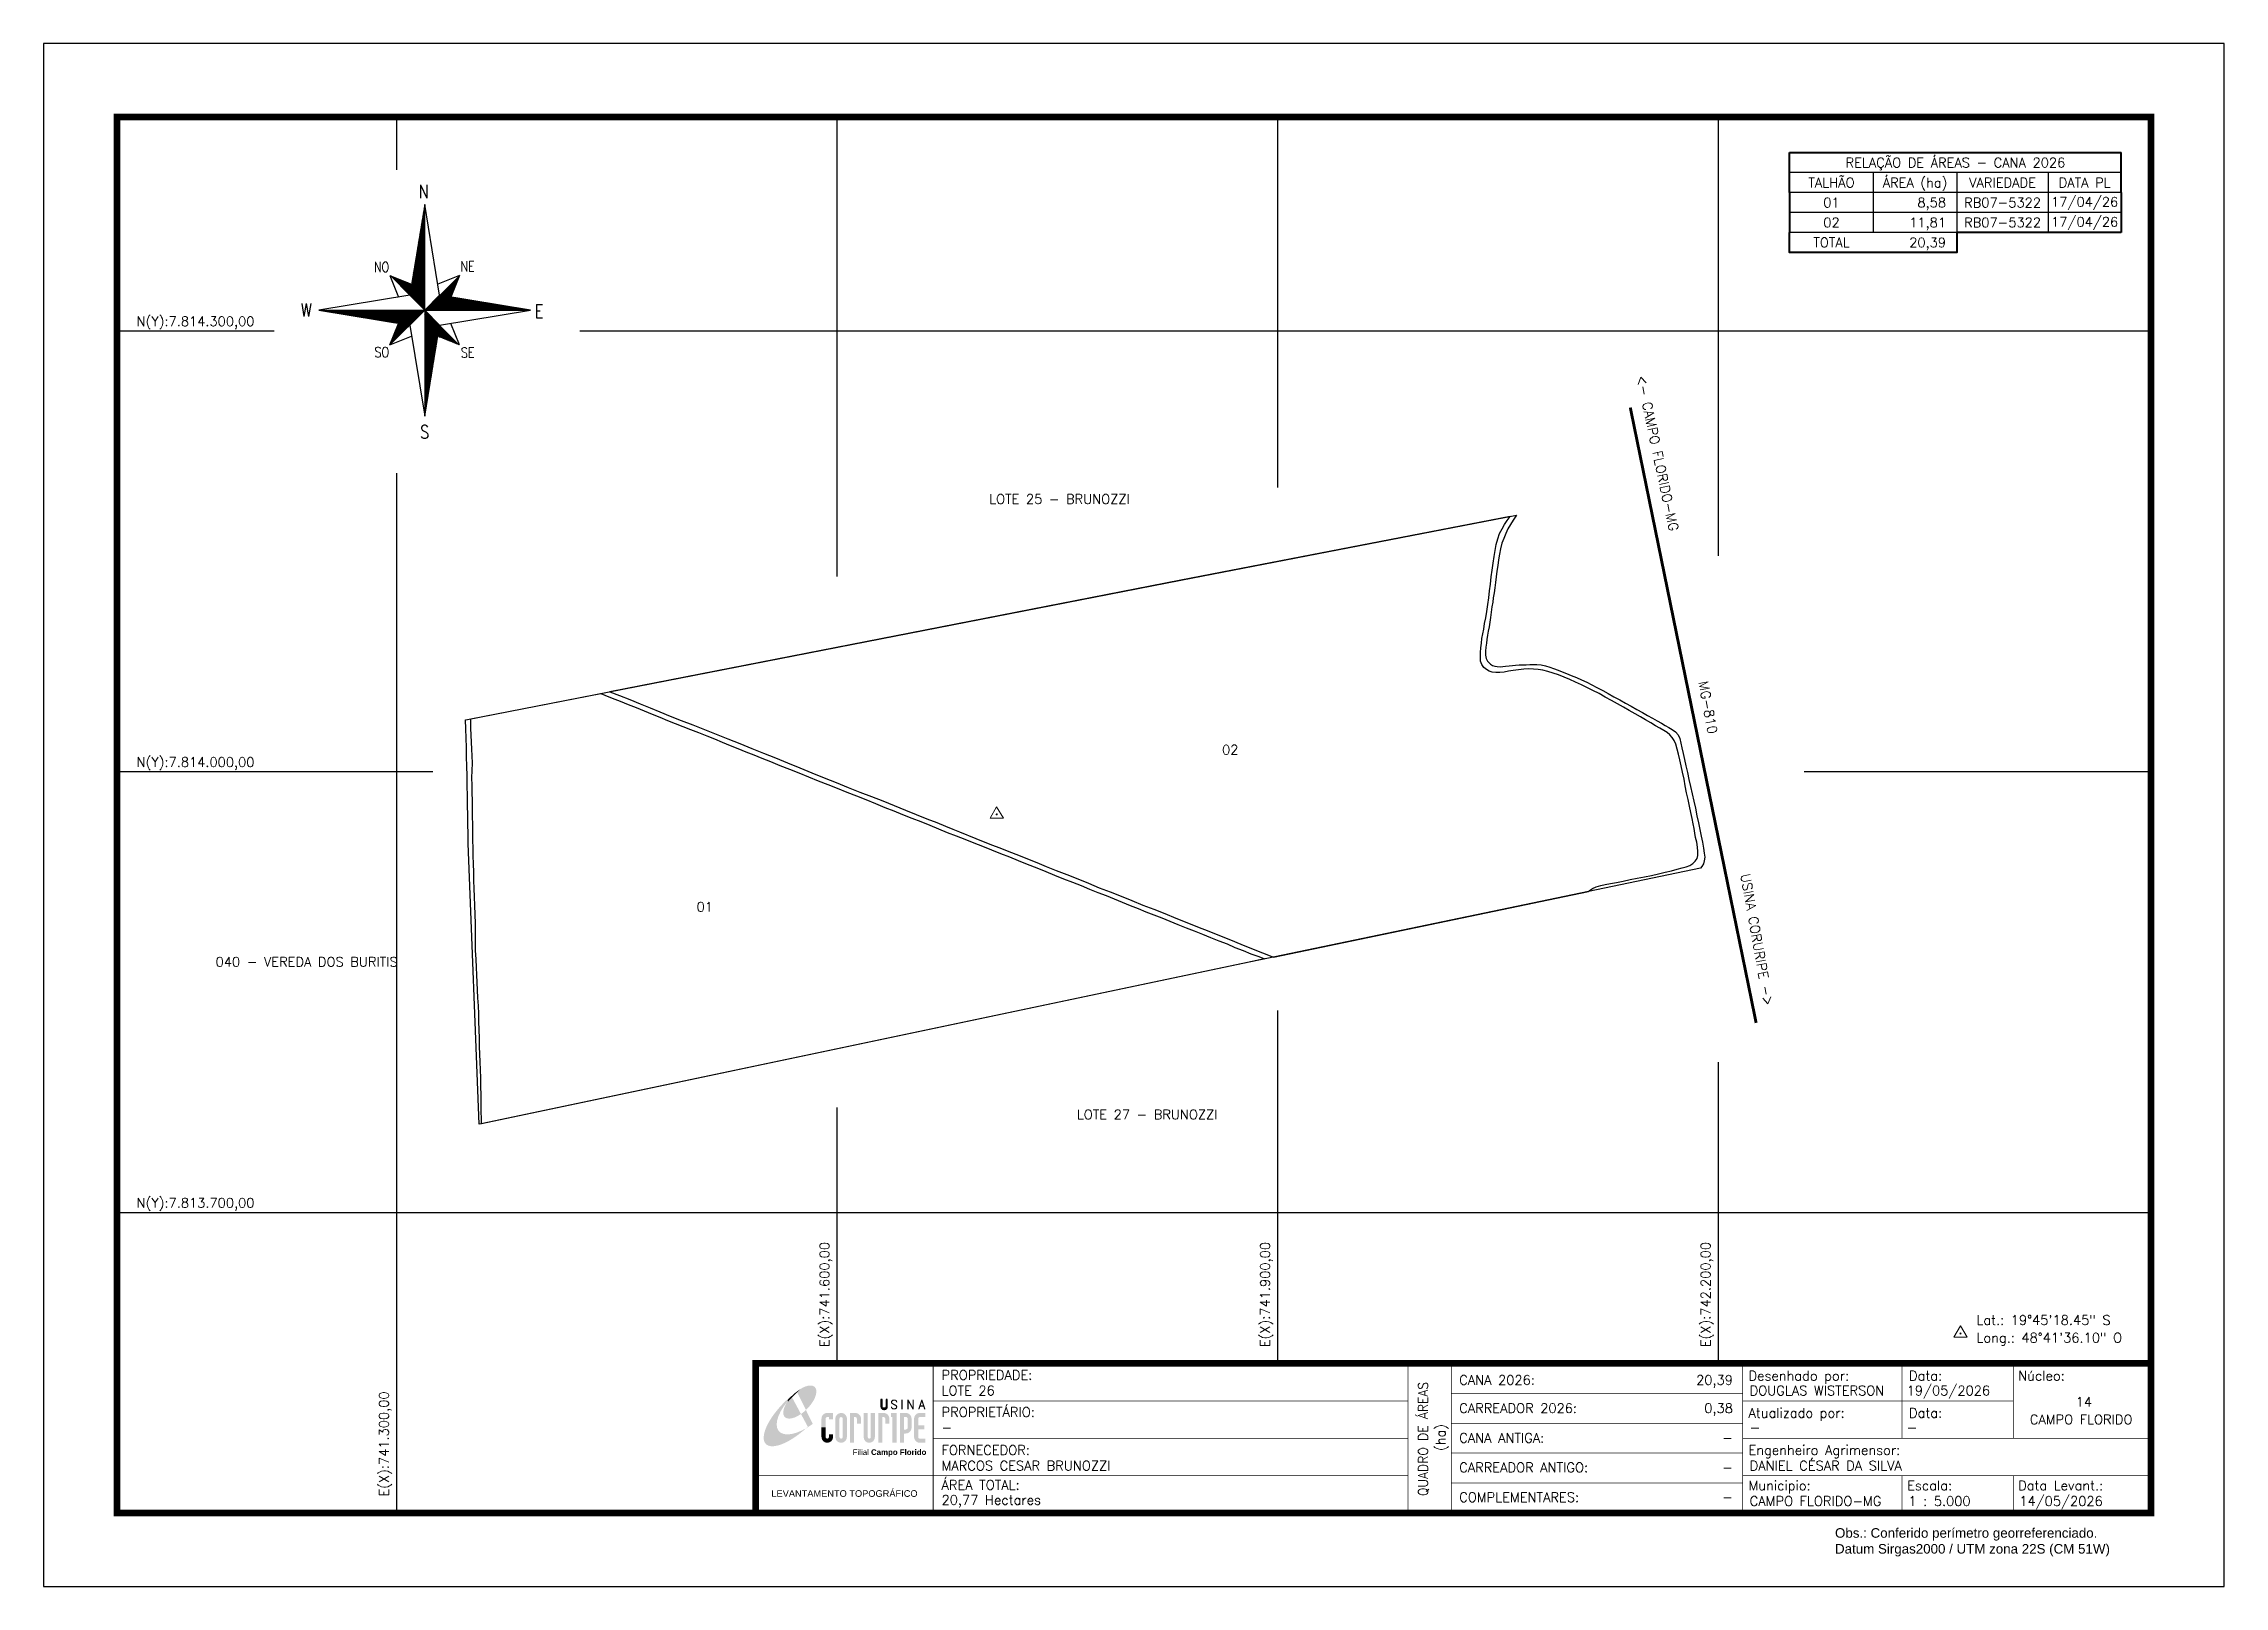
# Model space of a CAD drawing. Header units: millimetres. Extents: x 741060 to 742545, y 7813445 to 7814495.
import ezdxf
from ezdxf.enums import TextEntityAlignment as Align

# ---------------------------------------------------------------- set-up
doc = ezdxf.new("R2010")
doc.units = ezdxf.units.MM
doc.linetypes.add('LIN0', pattern=[0])
for name, color, linetype in [('0114LOTE26', 1, 'Continuous'), ('0114LOTE26001', 5, 'Continuous'), ('0114LOTE26002', 5, 'Continuous'), ('CONFRONTANTE', 7, 'Continuous'), ('ESTRADA', 1, 'Continuous'), ('MALHA', 8, 'Continuous'), ('MARGEM', 5, 'Continuous'), ('QUADRO_DE_AREAS_CANA_2026', 7, 'Continuous'), ('SETA_NORTE', 3, 'Continuous'), ('TEXTO', 7, 'Continuous')]:
    doc.layers.add(name, color=color, linetype=linetype)
doc.styles.add('ARIAL', font='arial.ttf')
doc.styles.add('marcelo', font='arial.ttf')
doc.styles.add('ROMANS', font='romans')
doc.styles.add('Simplex', font='simplex.shx')
doc.styles.get("Standard").update_dxf_attribs({"font": 'arial.ttf'})

msp = doc.modelspace()

# ---------------------------------------------------------------- texts
at = {"layer": 'CONFRONTANTE', "linetype": 'Continuous', "style": 'Simplex'}
for s, rotation, p in [('<- CAMPO FLORIDO-MG', 282, (742150.5, 7814270.3)), ('MG-810', 280.204, (742192.9, 7814062.3)), ('USINA CORURIPE ->', 280.204, (742221.4, 7813931.1))]:
    msp.add_text(s, height=6.5, rotation=rotation, dxfattribs=at).set_placement(p, align=Align.TOP_LEFT)
for s, p in [('LOTE 25 - BRUNOZZI', (741703.4, 7814188.8)), ('LOTE 27 - BRUNOZZI', (741763.1, 7813769.9))]:
    msp.add_text(s, height=6.5, dxfattribs=at).set_placement(p, align=Align.TOP_LEFT)
at = {"layer": 'CONFRONTANTE', "color": 7, "linetype": 'Continuous', "style": 'Simplex'}
msp.add_text('040 - VEREDA DOS BURITIS ', height=6.5, dxfattribs=at).set_placement((741176.7, 7813873.8), align=Align.TOP_LEFT)
at = {"layer": 'MALHA', "style": 'Simplex'}
for s, p in [('N(Y):7.814.300,00', (741163, 7814306.5)), ('N(Y):7.814.000,00', (741163, 7814006.5)), ('N(Y):7.813.700,00', (741163, 7813706.5))]:
    msp.add_text(s, height=6.5, dxfattribs=at).set_placement(p, align=Align.MIDDLE_CENTER)
for s, p in [('E(X):741.600,00', (741591.3, 7813644.1)), ('E(X):741.900,00', (741891.3, 7813644.1)), ('E(X):742.200,00', (742191.3, 7813644.1)), ('E(X):741.300,00', (741291.3, 7813542.4))]:
    msp.add_text(s, height=6.5, rotation=90, dxfattribs=at).set_placement(p, align=Align.MIDDLE_CENTER)
at = {"layer": 'MARGEM', "color": 7, "linetype": 'Continuous', "lineweight": 9}
for s, style, p in [('PROPRIEDADE:', 'Simplex', (741671, 7813592.6)), ('Desenhado por:', 'Simplex', (742220.5, 7813592.1)), ('Data:', 'Simplex', (742329.8, 7813592.1)), ('Núcleo:', 'Simplex', (742404.1, 7813592.1)), ('PROPRIETÁRIO:', 'Simplex', (741671, 7813567.4)), ('Atualizado por:', 'Simplex', (742220.5, 7813566.8)), ('Data:', 'Simplex', (742329.8, 7813566.8)), ('FORNECEDOR:', 'Simplex', (741671, 7813541.5)), ('Engenheiro Agrimensor:', 'Simplex', (742220.5, 7813541.5)), ('ÁREA TOTAL:', 'Simplex', (741671, 7813517.8)), ('Municipio:', 'Simplex', (742220.5, 7813517.4)), ('Escala:', 'Simplex', (742328.5, 7813517.4)), ('Data Levant.:', 'Simplex', (742404.1, 7813517.4)), ('Obs.: Conferido perímetro georreferenciado.', 'marcelo', (742279.4, 7813485.1)), ('Datum Sirgas2000 / UTM zona 22S (CM 51W)', 'marcelo', (742279.4, 7813474.3))]:
    msp.add_text(s, height=6.5, dxfattribs=dict(at, style=style)).set_placement(p, align=Align.TOP_LEFT)
at = {"layer": 'MARGEM', "color": 7, "linetype": 'Continuous', "style": 'Simplex'}
for s, p in [('LOTE 26', (741671, 7813582)), ('CANA 2026:', (742023.5, 7813589.2)), ('DOUGLAS WISTERSON', (742221.3, 7813582)), ('19/05/2026', (742328.2, 7813582)), ('CARREADOR 2026:', (742023.5, 7813570)), ('-', (741671, 7813556.8)), ('-', (742221.3, 7813556.8)), ('-', (742328.2, 7813556.8)), ('CANA ANTIGA:', (742023.5, 7813549.8)), ('MARCOS CESAR BRUNOZZI', (741671, 7813530.9)), ('CARREADOR ANTIGO:', (742023.5, 7813529.7)), ('DANIEL CÉSAR DA SILVA', (742221.3, 7813530.9)), ('20,77 Hectares', (741671, 7813507.6)), ('COMPLEMENTARES:', (742023.5, 7813509.4)), ('CAMPO FLORIDO-MG', (742221.3, 7813506.8)), ('1 : 5.000', (742329.4, 7813506.8)), ('14/05/2026', (742404.9, 7813506.8))]:
    msp.add_text(s, height=6.5, dxfattribs=at).set_placement(p, align=Align.TOP_LEFT)
at = {"layer": 'MARGEM', "color": 7, "linetype": 'Continuous', "style": 'Simplex', "width": 0.95}
msp.add_text('QUADRO DE ÁREAS', height=6.5, rotation=90, dxfattribs=at).set_placement((741998.9, 7813545.8), align=Align.MIDDLE_CENTER)
at = {"layer": 'MARGEM', "color": 7, "linetype": 'Continuous', "style": 'Simplex'}
for s, p in [('20,39', (742209.9, 7813589.2)), ('0,38', (742209.9, 7813570)), ('-', (742209.9, 7813549.8)), ('-', (742209.9, 7813529.7)), ('-', (742209.9, 7813509.4))]:
    msp.add_text(s, height=6.5, dxfattribs=at).set_placement(p, align=Align.TOP_RIGHT)
for s, p in [('14', (742448.8, 7813571.1)), ('CAMPO FLORIDO', (742447, 7813559.1))]:
    msp.add_text(s, height=6.5, dxfattribs=at).set_placement(p, align=Align.MIDDLE_CENTER)
msp.add_text('(ha)', height=6.5, rotation=90, dxfattribs=at).set_placement((742010.8, 7813546.8), align=Align.MIDDLE_CENTER)
at = {"layer": 'MARGEM', "color": 7, "linetype": 'ByBlock'}
msp.add_text('LEVANTAMENTO TOPOGRÁFICO', height=4.5, dxfattribs=at).set_placement((741604.9, 7813508.7), align=Align.MIDDLE_CENTER)
at = {"layer": 'QUADRO_DE_AREAS_CANA_2026', "linetype": 'Continuous', "style": 'Simplex'}
for s, p in [('RELAÇÃO DE ÁREAS - CANA 2026', (742361.4, 7814414.5)), ('TALHÃO', (742277, 7814400.9)), ('ÁREA (ha)', (742333.9, 7814400.9)), ('VARIEDADE', (742393.5, 7814400.9)), ('DATA PL', (742449.4, 7814400.9)), ('01', (742277, 7814387.3)), ('RB07-5322', (742393.5, 7814387.3)), ('17/04/26', (742449.4, 7814387.8)), ('02', (742277, 7814373.8)), ('RB07-5322', (742393.5, 7814373.8)), ('17/04/26', (742449.4, 7814374.2)), ('TOTAL', (742277, 7814360.2))]:
    msp.add_text(s, height=6.5, dxfattribs=at).set_placement(p, align=Align.MIDDLE_CENTER)
for s, p in [('8,58', (742355, 7814384.1)), ('11,81', (742355, 7814370.5)), ('20,39', (742355, 7814356.9))]:
    msp.add_text(s, height=6.5, dxfattribs=at).set_placement(p, align=Align.RIGHT)
at = {"layer": 'TEXTO', "linetype": 'Continuous', "style": 'Simplex'}
for s, p in [('02', (741867.6, 7814014.9)), ('01', (741509.8, 7813908))]:
    msp.add_text(s, height=6.5, dxfattribs=at).set_placement(p, align=Align.MIDDLE_CENTER)
at = {"layer": 'TEXTO', "linetype": 'ByBlock', "style": 'Simplex'}
for s, p in [('Lat.: 19°45\'18.45" S', (742375.7, 7813623.5, 328.4)), ('Long.: 48°41\'36.10" O', (742375.7, 7813611.5, 328.4))]:
    msp.add_text(s, height=6.5, dxfattribs=at).set_placement(p)

# ---------------------------------------------------------------- blocks, each defined once
blk = doc.blocks.new('A$C62A50745')
at = {"layer": 'SETA_NORTE', "linetype": 'Continuous'}
h = blk.add_hatch(dxfattribs=at)
h.set_pattern_fill('ANSI31', color=256, scale=0.1375, angle=-90, style=0)
h.set_pattern_definition([(315, (-215853.3436, 13873.1685), (0.3086963042, 0.3086963042), [])])
h.paths.add_polyline_path([(73.5, 97.4), (74.7, 104.9), (60, 110.8)])
h = blk.add_hatch(dxfattribs=at)
h.set_pattern_fill('ANSI31', color=256, scale=0.1375, angle=180, style=0)
h.set_pattern_definition([(225, (13869.5981, 216024.2148), (0.3086963042, -0.3086963042), [])])
h.paths.add_polyline_path([(93.8, 97.4), (101.4, 96.2), (107.3, 110.8)])
h = blk.add_hatch(dxfattribs=at)
h.set_pattern_fill('ANSI31', color=256, scale=0.1375, style=0)
h.set_pattern_definition([(45, (-13702.2973, -215849.77317), (-0.3086963042, 0.3086963042), [])])
h.paths.add_polyline_path([(73.5, 77), (65.9, 78.3), (60, 63.6)])
h = blk.add_hatch(dxfattribs=at)
h.set_pattern_fill('ANSI31', color=256, scale=0.1375, angle=90, style=0)
h.set_pattern_definition([(135, (216020.6444, -13698.72686), (-0.3086963042, -0.3086963042), [])])
h.paths.add_polyline_path([(93.8, 77), (92.6, 69.5), (107.3, 63.6)])
for p, q in [((81.6, 146.8), (83.7, 148.9)), ((81.7, 147.6), (83.7, 149.5)), ((81.8, 148.3), (83.7, 150.1)), ((82, 149.1), (83.7, 150.8)), ((82.1, 149.9), (83.7, 151.4)), ((82.2, 150.6), (83.7, 152.1)), ((82.3, 151.4), (83.7, 152.7)), ((82.5, 152.2), (83.7, 153.3)), ((82.6, 152.9), (83.7, 154)), ((82.7, 153.7), (83.7, 154.6)), ((82.9, 154.4), (83.7, 155.2)), ((83, 155.2), (83.7, 155.9)), ((83.1, 156), (83.7, 156.5)), ((83.2, 156.7), (83.7, 157.2)), ((83.4, 157.5), (83.7, 157.8)), ((83.5, 158.3), (83.7, 158.4)), ((83.6, 159), (83.7, 159.1)), ((78.7, 129.3), (83.7, 134.2)), ((78.8, 130), (83.7, 134.9)), ((79, 130.8), (83.7, 135.5)), ((79.1, 131.6), (83.7, 136.1)), ((79.2, 132.3), (83.7, 136.8)), ((79.3, 133.1), (83.7, 137.4)), ((79.5, 133.8), (83.7, 138)), ((79.6, 134.6), (83.7, 138.7)), ((79.7, 135.4), (83.7, 139.3)), ((79.8, 136.1), (83.7, 140)), ((80, 136.9), (83.7, 140.6)), ((80.1, 137.7), (83.7, 141.2)), ((80.2, 138.4), (83.7, 141.9)), ((80.3, 139.2), (83.7, 142.5)), ((80.5, 139.9), (83.7, 143.1)), ((80.6, 140.7), (83.7, 143.8)), ((80.7, 141.5), (83.7, 144.4)), ((80.8, 142.2), (83.7, 145)), ((81, 143), (83.7, 145.7)), ((81.1, 143.8), (83.7, 146.3)), ((81.2, 144.5), (83.7, 147)), ((81.3, 145.3), (83.7, 147.6)), ((81.5, 146.1), (83.7, 148.2)), ((75.7, 111), (83.7, 118.9)), ((75.8, 111.7), (83.7, 119.6)), ((75.9, 112.5), (83.7, 120.2)), ((76.1, 113.3), (83.7, 120.8)), ((76.2, 114), (83.7, 121.5)), ((76.3, 114.8), (83.7, 122.1)), ((76.4, 115.5), (83.7, 122.8)), ((76.6, 116.3), (83.7, 123.4)), ((76.7, 117.1), (83.7, 124)), ((76.8, 117.8), (83.7, 124.7)), ((76.9, 118.6), (83.7, 125.3)), ((77.1, 119.4), (83.7, 125.9)), ((77.2, 120.1), (83.7, 126.6)), ((77.3, 120.9), (83.7, 127.2)), ((77.4, 121.6), (83.7, 127.8)), ((77.6, 122.4), (83.7, 128.5)), ((77.7, 123.2), (83.7, 129.1)), ((77.8, 123.9), (83.7, 129.8)), ((78, 124.7), (83.7, 130.4)), ((78.1, 125.5), (83.7, 131)), ((78.2, 126.2), (83.7, 131.7)), ((78.3, 127), (83.7, 132.3)), ((78.5, 127.7), (83.7, 132.9)), ((78.6, 128.5), (83.7, 133.6)), ((60, 110.8), (74.7, 104.9)), ((60, 110.8), (65.9, 96.2)), ((73.5, 97.3), (83.7, 107.5)), ((73.6, 98), (83.7, 108.1)), ((73.7, 98.8), (83.7, 108.7)), ((73.8, 99.5), (83.7, 109.4)), ((73.8, 97), (83.7, 106.8)), ((73.9, 100.3), (83.7, 110)), ((74.1, 101.1), (83.7, 110.6)), ((74.2, 101.8), (83.7, 111.3)), ((74.2, 96.7), (83.7, 106.2)), ((74.3, 102.6), (83.7, 111.9)), ((74.4, 103.3), (83.7, 112.6)), ((74.5, 96.4), (83.7, 105.6)), ((74.6, 104.1), (83.7, 113.2)), ((74.7, 104.9), (83.7, 113.8)), ((74.8, 105.6), (83.7, 114.5)), ((74.8, 96.1), (83.7, 104.9)), ((74.9, 106.4), (83.7, 115.1)), ((75.1, 107.2), (83.7, 115.7)), ((75.1, 95.7), (83.7, 104.3)), ((75.2, 107.9), (83.7, 116.4)), ((75.3, 108.7), (83.7, 117)), ((75.4, 109.4), (83.7, 117.7)), ((75.6, 110.2), (83.7, 118.3)), ((107.3, 110.8), (92.6, 104.9)), ((107.3, 110.8), (101.4, 96.2)), ((75.4, 95.4), (83.7, 103.6)), ((75.8, 95.1), (83.7, 103)), ((76.1, 94.8), (83.7, 102.4)), ((76.4, 94.5), (83.7, 101.7)), ((76.7, 94.2), (83.7, 101.1)), ((77, 93.8), (83.7, 100.5)), ((77.4, 93.5), (83.7, 99.8)), ((77.7, 93.2), (83.7, 99.2)), ((78, 92.9), (83.7, 98.5)), ((78.3, 92.6), (83.7, 97.9)), ((78.6, 92.2), (83.7, 97.3)), ((78.9, 91.9), (83.7, 96.6)), ((79.3, 91.6), (83.7, 96)), ((79.6, 91.3), (83.7, 95.4)), ((79.9, 91), (83.7, 94.7)), ((80.2, 90.7), (83.7, 94.1)), ((80.5, 90.3), (83.7, 93.4)), ((80.9, 90), (83.7, 92.8)), ((81.2, 89.7), (83.7, 92.2)), ((81.5, 89.4), (83.7, 91.5)), ((81.8, 89.1), (83.7, 90.9)), ((82.1, 88.7), (83.7, 90.3)), ((82.4, 88.4), (83.7, 89.6)), ((83.8, 87.2), (94, 97.4)), ((84.4, 87.2), (94.5, 97.3)), ((85.1, 87.2), (95.1, 97.2)), ((85.7, 87.2), (95.6, 97.1)), ((86.3, 87.2), (96.2, 97)), ((87, 87.2), (96.7, 96.9)), ((87.6, 87.2), (97.2, 96.9)), ((88.3, 87.2), (97.8, 96.8)), ((88.9, 87.2), (98.3, 96.7)), ((89.5, 87.2), (98.9, 96.6)), ((90.2, 87.2), (99.4, 96.5)), ((90.8, 87.2), (100, 96.4)), ((91.4, 87.2), (100.5, 96.3)), ((92.1, 87.2), (101.1, 96.2)), ((92.7, 87.2), (101.6, 96.1)), ((93.4, 87.2), (102.2, 96)), ((94, 87.2), (102.7, 96)), ((94.6, 87.2), (103.3, 95.9)), ((95.3, 87.2), (103.8, 95.8)), ((95.9, 87.2), (104.4, 95.7)), ((96.5, 87.2), (104.9, 95.6)), ((97.2, 87.2), (105.5, 95.5)), ((97.8, 87.2), (106, 95.4)), ((98.4, 87.2), (106.5, 95.3)), ((99.1, 87.2), (107.1, 95.2)), ((99.7, 87.2), (107.6, 95.1)), ((100.4, 87.2), (108.2, 95.1)), ((101, 87.2), (108.7, 95)), ((101.6, 87.2), (109.3, 94.9)), ((102.3, 87.2), (109.8, 94.8)), ((102.9, 87.2), (110.4, 94.7)), ((103.5, 87.2), (110.9, 94.6)), ((104.2, 87.2), (111.5, 94.5)), ((104.8, 87.2), (112, 94.4)), ((105.5, 87.2), (112.6, 94.3)), ((106.1, 87.2), (113.1, 94.2)), ((106.7, 87.2), (113.7, 94.1)), ((107.4, 87.2), (114.2, 94.1)), ((108, 87.2), (114.8, 94)), ((108.6, 87.2), (115.3, 93.9)), ((109.3, 87.2), (115.8, 93.8)), ((109.9, 87.2), (116.4, 93.7)), ((110.6, 87.2), (116.9, 93.6)), ((111.2, 87.2), (117.5, 93.5)), ((111.8, 87.2), (118, 93.4)), ((112.5, 87.2), (118.6, 93.3)), ((113.1, 87.2), (119.1, 93.2)), ((113.7, 87.2), (119.7, 93.2)), ((114.4, 87.2), (120.2, 93.1)), ((115, 87.2), (120.8, 93)), ((115.6, 87.2), (121.3, 92.9)), ((116.3, 87.2), (121.9, 92.8)), ((116.9, 87.2), (122.4, 92.7)), ((117.6, 87.2), (123, 92.6)), ((118.2, 87.2), (123.5, 92.5)), ((118.8, 87.2), (124, 92.4)), ((119.5, 87.2), (124.6, 92.3)), ((120.1, 87.2), (125.1, 92.3)), ((120.7, 87.2), (125.7, 92.2)), ((121.4, 87.2), (126.2, 92.1)), ((122, 87.2), (126.8, 92)), ((122.7, 87.2), (127.3, 91.9)), ((123.3, 87.2), (127.9, 91.8)), ((123.9, 87.2), (128.4, 91.7)), ((124.6, 87.2), (129, 91.6)), ((125.2, 87.2), (129.5, 91.5)), ((125.8, 87.2), (130.1, 91.4)), ((126.5, 87.2), (130.6, 91.4)), ((127.1, 87.2), (131.2, 91.3)), ((127.7, 87.2), (131.7, 91.2)), ((128.4, 87.2), (132.3, 91.1)), ((129, 87.2), (132.8, 91)), ((129.7, 87.2), (133.3, 90.9)), ((130.3, 87.2), (133.9, 90.8)), ((130.9, 87.2), (134.4, 90.7)), ((131.6, 87.2), (135, 90.6)), ((132.2, 87.2), (135.5, 90.5)), ((132.8, 87.2), (136.1, 90.5)), ((133.5, 87.2), (136.6, 90.4)), ((134.1, 87.2), (137.2, 90.3)), ((134.8, 87.2), (137.7, 90.2)), ((135.4, 87.2), (138.3, 90.1)), ((136, 87.2), (138.8, 90)), ((136.7, 87.2), (139.4, 89.9)), ((137.3, 87.2), (139.9, 89.8)), ((137.9, 87.2), (140.5, 89.7)), ((138.6, 87.2), (141, 89.6)), ((139.2, 87.2), (141.6, 89.6)), ((139.9, 87.2), (142.1, 89.5)), ((140.5, 87.2), (142.6, 89.4)), ((141.1, 87.2), (143.2, 89.3)), ((141.8, 87.2), (143.7, 89.2)), ((142.4, 87.2), (144.3, 89.1)), ((11.8, 87.2), (11.8, 87.2)), ((12.3, 87.1), (12.4, 87.2)), ((12.9, 87), (13.1, 87.2)), ((13.4, 86.9), (13.7, 87.2)), ((14, 86.8), (14.4, 87.2)), ((14.5, 86.7), (15, 87.2)), ((15.1, 86.6), (15.6, 87.2)), ((15.6, 86.6), (16.3, 87.2)), ((16.2, 86.5), (16.9, 87.2)), ((16.7, 86.4), (17.5, 87.2)), ((17.2, 86.3), (18.2, 87.2)), ((17.8, 86.2), (18.8, 87.2)), ((18.3, 86.1), (19.5, 87.2)), ((18.9, 86), (20.1, 87.2)), ((19.4, 85.9), (20.7, 87.2)), ((20, 85.8), (21.4, 87.2)), ((20.5, 85.7), (22, 87.2)), ((21.1, 85.7), (22.6, 87.2)), ((21.6, 85.6), (23.3, 87.2)), ((22.2, 85.5), (23.9, 87.2)), ((22.7, 85.4), (24.6, 87.2)), ((23.3, 85.3), (25.2, 87.2)), ((23.8, 85.2), (25.8, 87.2)), ((24.4, 85.1), (26.5, 87.2)), ((24.9, 85), (27.1, 87.2)), ((25.5, 84.9), (27.7, 87.2)), ((26, 84.8), (28.4, 87.2)), ((26.5, 84.8), (29, 87.2)), ((27.1, 84.7), (29.6, 87.2)), ((27.6, 84.6), (30.3, 87.2)), ((28.2, 84.5), (30.9, 87.2)), ((28.7, 84.4), (31.6, 87.2)), ((29.3, 84.3), (32.2, 87.2)), ((29.8, 84.2), (32.8, 87.2)), ((30.4, 84.1), (33.5, 87.2)), ((30.9, 84), (34.1, 87.2)), ((31.5, 83.9), (34.7, 87.2)), ((32, 83.9), (35.4, 87.2)), ((32.6, 83.8), (36, 87.2)), ((33.1, 83.7), (36.7, 87.2)), ((33.7, 83.6), (37.3, 87.2)), ((34.2, 83.5), (37.9, 87.2)), ((34.7, 83.4), (38.6, 87.2)), ((35.3, 83.3), (39.2, 87.2)), ((35.8, 83.2), (39.8, 87.2)), ((36.4, 83.1), (40.5, 87.2)), ((36.9, 83), (41.1, 87.2)), ((37.5, 83), (41.8, 87.2)), ((38, 82.9), (42.4, 87.2)), ((38.6, 82.8), (43, 87.2)), ((39.1, 82.7), (43.7, 87.2)), ((39.7, 82.6), (44.3, 87.2)), ((40.2, 82.5), (44.9, 87.2)), ((40.8, 82.4), (45.6, 87.2)), ((41.3, 82.3), (46.2, 87.2)), ((41.9, 82.2), (46.8, 87.2)), ((42.4, 82.1), (47.5, 87.2)), ((43, 82.1), (48.1, 87.2)), ((43.5, 82), (48.8, 87.2)), ((44, 81.9), (49.4, 87.2)), ((44.6, 81.8), (50, 87.2)), ((45.1, 81.7), (50.7, 87.2)), ((45.7, 81.6), (51.3, 87.2)), ((46.2, 81.5), (51.9, 87.2)), ((46.8, 81.4), (52.6, 87.2)), ((47.3, 81.3), (53.2, 87.2)), ((47.9, 81.2), (53.9, 87.2)), ((48.4, 81.2), (54.5, 87.2)), ((49, 81.1), (55.1, 87.2)), ((49.5, 81), (55.8, 87.2)), ((50.1, 80.9), (56.4, 87.2)), ((50.6, 80.8), (57, 87.2)), ((51.2, 80.7), (57.7, 87.2)), ((51.7, 80.6), (58.3, 87.2)), ((52.3, 80.5), (59, 87.2)), ((52.8, 80.4), (59.6, 87.2)), ((53.3, 80.3), (60.2, 87.2)), ((53.9, 80.3), (60.9, 87.2)), ((54.4, 80.2), (61.5, 87.2)), ((55, 80.1), (62.1, 87.2)), ((55.5, 80), (62.8, 87.2)), ((56.1, 79.9), (63.4, 87.2)), ((56.6, 79.8), (64, 87.2)), ((57.2, 79.7), (64.7, 87.2)), ((57.7, 79.6), (65.3, 87.2)), ((58.3, 79.5), (66, 87.2)), ((58.8, 79.4), (66.6, 87.2)), ((59.4, 79.4), (67.2, 87.2)), ((59.9, 79.3), (67.9, 87.2)), ((83.7, 87.2), (60, 63.6)), ((60, 63.6), (65.9, 78.3)), ((60.5, 79.2), (68.5, 87.2)), ((61, 79.1), (69.1, 87.2)), ((61.5, 79), (69.8, 87.2)), ((62.1, 78.9), (70.4, 87.2)), ((62.6, 78.8), (71.1, 87.2)), ((63.2, 78.7), (71.7, 87.2)), ((63.7, 78.6), (72.3, 87.2)), ((64.3, 78.5), (73, 87.2)), ((64.8, 78.4), (73.6, 87.2)), ((65.4, 78.4), (74.2, 87.2)), ((65.9, 78.3), (74.9, 87.2)), ((66.5, 78.2), (75.5, 87.2)), ((67, 78.1), (76.2, 87.2)), ((67.6, 78), (76.8, 87.2)), ((68.1, 77.9), (77.4, 87.2)), ((68.7, 77.8), (78.1, 87.2)), ((69.2, 77.7), (78.7, 87.2)), ((69.8, 77.6), (79.3, 87.2)), ((70.3, 77.5), (80, 87.2)), ((70.8, 77.5), (80.6, 87.2)), ((71.4, 77.4), (81.2, 87.2)), ((71.9, 77.3), (81.9, 87.2)), ((72.5, 77.2), (82.5, 87.2)), ((73, 77.1), (83.2, 87.2)), ((82.8, 88.1), (83.7, 89)), ((83.1, 87.8), (83.7, 88.4)), ((83.4, 87.5), (83.7, 87.7)), ((83.7, 87.1), (83.7, 87.1)), ((83.7, 86.4), (84, 86.8)), ((83.7, 85.8), (84.4, 86.5)), ((83.7, 85.2), (84.7, 86.2)), ((83.7, 84.5), (85, 85.9)), ((83.7, 83.9), (85.3, 85.6)), ((83.7, 83.3), (85.6, 85.2)), ((83.7, 82.6), (86, 84.9)), ((83.7, 82), (86.3, 84.6)), ((83.7, 81.3), (86.6, 84.3)), ((83.7, 80.7), (86.9, 84)), ((83.7, 80.1), (87.2, 83.6)), ((83.7, 79.4), (87.5, 83.3)), ((83.7, 78.8), (87.9, 83)), ((83.7, 78.2), (88.2, 82.7)), ((83.7, 77.5), (88.5, 82.4)), ((83.7, 76.9), (88.8, 82.1)), ((83.7, 76.2), (89.1, 81.7)), ((83.7, 75.6), (89.5, 81.4)), ((83.7, 75), (89.8, 81.1)), ((83.7, 74.3), (90.1, 80.8)), ((83.7, 73.7), (90.4, 80.5)), ((83.7, 73.1), (90.7, 80.1)), ((83.7, 72.4), (91, 79.8)), ((83.7, 71.8), (91.4, 79.5)), ((83.7, 71.2), (91.7, 79.2)), ((83.7, 70.5), (92, 78.9)), ((83.7, 69.9), (92.3, 78.5)), ((83.7, 69.2), (92.6, 78.2)), ((83.7, 68.6), (93, 77.9)), ((83.7, 68), (93.3, 77.6)), ((83.7, 67.3), (93.6, 77.3)), ((83.7, 66.7), (93.8, 76.9)), ((83.7, 66.1), (93.7, 76.1)), ((83.7, 65.4), (93.6, 75.3)), ((83.7, 64.8), (93.4, 74.6)), ((107.3, 63.6), (101.4, 78.3)), ((143, 87.2), (144.8, 89)), ((143.7, 87.2), (145.4, 88.9)), ((144.3, 87.2), (145.9, 88.8)), ((144.9, 87.2), (146.5, 88.7)), ((145.6, 87.2), (147, 88.7)), ((146.2, 87.2), (147.6, 88.6)), ((146.9, 87.2), (148.1, 88.5)), ((147.5, 87.2), (148.7, 88.4)), ((148.1, 87.2), (149.2, 88.3)), ((148.8, 87.2), (149.8, 88.2)), ((149.4, 87.2), (150.3, 88.1)), ((150, 87.2), (150.8, 88)), ((150.7, 87.2), (151.4, 87.9)), ((151.3, 87.2), (151.9, 87.8)), ((152, 87.2), (152.5, 87.8)), ((152.6, 87.2), (153, 87.7)), ((153.2, 87.2), (153.6, 87.6)), ((153.9, 87.2), (154.1, 87.5)), ((154.5, 87.2), (154.7, 87.4)), ((155.1, 87.2), (155.2, 87.3)), ((60, 63.6), (74.7, 69.5)), ((83.7, 64.1), (93.3, 73.8)), ((83.7, 63.5), (93.2, 73)), ((83.7, 62.9), (93.1, 72.3)), ((83.7, 62.2), (92.9, 71.5)), ((83.7, 61.6), (92.8, 70.8)), ((83.7, 61), (92.7, 70)), ((83.7, 60.3), (92.6, 69.2)), ((83.7, 59.7), (92.4, 68.5)), ((83.7, 59), (92.3, 67.7)), ((83.7, 58.4), (92.2, 66.9)), ((83.7, 57.8), (92.1, 66.2)), ((83.7, 57.1), (91.9, 65.4)), ((83.7, 56.5), (91.8, 64.7)), ((83.7, 55.9), (91.7, 63.9)), ((83.7, 55.2), (91.6, 63.1)), ((83.7, 54.6), (91.4, 62.4)), ((83.7, 54), (91.3, 61.6)), ((83.7, 53.3), (91.2, 60.8)), ((83.7, 52.7), (91.1, 60.1)), ((107.3, 63.6), (92.6, 69.5)), ((83.7, 52), (90.9, 59.3)), ((83.7, 51.4), (90.8, 58.6)), ((83.7, 50.8), (90.7, 57.8)), ((83.7, 50.1), (90.5, 57)), ((83.7, 49.5), (90.4, 56.3)), ((83.7, 48.9), (90.3, 55.5)), ((83.7, 48.2), (90.2, 54.7)), ((83.7, 47.6), (90, 54)), ((83.7, 46.9), (89.9, 53.2)), ((83.7, 46.3), (89.8, 52.5)), ((83.7, 45.7), (89.7, 51.7)), ((83.7, 45), (89.5, 50.9)), ((83.7, 44.4), (89.4, 50.2)), ((83.7, 43.8), (89.3, 49.4)), ((83.7, 43.1), (89.2, 48.6)), ((83.7, 42.5), (89, 47.9)), ((83.7, 41.8), (88.9, 47.1)), ((83.7, 41.2), (88.8, 46.3)), ((83.7, 40.6), (88.7, 45.6)), ((83.7, 39.9), (88.5, 44.8)), ((83.7, 39.3), (88.4, 44.1)), ((83.7, 38.7), (88.3, 43.3)), ((83.7, 38), (88.2, 42.5)), ((83.7, 37.4), (88, 41.8)), ((83.7, 36.8), (87.9, 41)), ((83.7, 36.1), (87.8, 40.2)), ((83.7, 35.5), (87.7, 39.5)), ((83.7, 34.8), (87.5, 38.7)), ((83.7, 34.2), (87.4, 38)), ((83.7, 33.6), (87.3, 37.2)), ((83.7, 32.9), (87.2, 36.4)), ((83.7, 32.3), (87, 35.7)), ((83.7, 31.7), (86.9, 34.9)), ((83.7, 31), (86.8, 34.1)), ((83.7, 30.4), (86.7, 33.4)), ((83.7, 29.7), (86.5, 32.6)), ((83.7, 29.1), (86.4, 31.9)), ((83.7, 28.5), (86.3, 31.1)), ((83.7, 27.8), (86.2, 30.3)), ((83.7, 27.2), (86, 29.6)), ((83.7, 26.6), (85.9, 28.8)), ((83.7, 25.9), (85.8, 28)), ((83.7, 25.3), (85.6, 27.3)), ((83.7, 24.6), (85.5, 26.5)), ((83.7, 24), (85.4, 25.8)), ((83.7, 23.4), (85.3, 25)), ((83.7, 22.7), (85.1, 24.2)), ((83.7, 22.1), (85, 23.5)), ((83.7, 21.5), (84.9, 22.7)), ((83.7, 20.8), (84.8, 21.9)), ((83.7, 20.2), (84.6, 21.2)), ((83.7, 19.6), (84.5, 20.4)), ((83.7, 18.9), (84.4, 19.7)), ((83.7, 18.3), (84.3, 18.9)), ((83.7, 17.6), (84.1, 18.1)), ((83.7, 17), (84, 17.4)), ((83.7, 16.4), (83.9, 16.6)), ((83.7, 15.7), (83.8, 15.8))]:
    blk.add_line(p, q, dxfattribs=at)
blk.add_lwpolyline([(93.8, 77), (155.7, 87.2), (93.8, 97.4), (83.7, 159.3), (73.5, 97.4), (11.6, 87.2), (73.5, 77), (83.7, 15.1)], close=True, dxfattribs=at)
for points in [[(83.7, 87.2), (83.7, 159.3)], [(83.7, 87.2), (73.5, 97.4)], [(83.7, 87.2), (93.8, 97.4)], [(11.6, 87.2), (155.7, 87.2)], [(83.7, 87.2), (73.5, 77)], [(83.7, 87.2), (93.8, 77)], [(83.7, 87.2), (83.7, 15.1)]]:
    blk.add_lwpolyline(points, dxfattribs=at)
at = {"layer": 'SETA_NORTE', "color": 7, "lineweight": 30, "style": 'ROMANS', "width": 0.8}
for s, height, p in [('N ', 8.94, (79.5, 163.6)), ('NO', 6.88, (49.1, 113.2)), ('NE', 6.87, (108, 113.7)), ('W', 8.94, (-0.7, 82.9)), ('E', 8.94, (158.6, 82.1)), ('SO', 6.88, (49.5, 55.3)), ('SE', 6.87, (108.3, 55)), ('S', 8.94, (80.6, 0))]:
    blk.add_text(s, height=height, dxfattribs=at).set_placement(p)
blk = doc.blocks.new('A$C78F83FB3')
at = {"layer": 'MARGEM'}
h = blk.add_hatch(color=20, dxfattribs=at)
edge = h.paths.add_edge_path()
edge.add_ellipse((19.49, 23.77), major_axis=(-6.68, -6.67), ratio=0.469426, start_angle=292.73277, end_angle=601.25787)
edge.add_ellipse((22.83, 22.05), major_axis=(12.64, 11.29), ratio=0.457614, start_angle=79.90686, end_angle=107.91393)
edge = h.paths.add_edge_path()
edge.add_ellipse((18.28, 18.7), major_axis=(13.95, 13.59), ratio=0.386848, start_angle=63.96117, end_angle=264.59932)
edge.add_ellipse((22.83, 22.05), major_axis=(12.64, 11.29), ratio=0.457614, start_angle=107.91393, end_angle=245.11815, ccw=False)
edge.add_ellipse((19.49, 23.77), major_axis=(-6.68, -6.67), ratio=0.469426, start_angle=241.25787, end_angle=292.73277, ccw=False)
for color, points in [(20, [(15.46, 26.12), (14.17, 24.81), (14.06, 24.24), (14.39, 23.97), (14.67, 24.54), (19.47, 29.32), (18.48, 28.66), (17.31, 27.78)]), (7, [(58.42, 24.9), (57.9, 24.9), (57.9, 21.73, -0.414214), (57.15, 20.98), (56.84, 20.98, -0.414214), (56.09, 21.73), (56.09, 24.9), (55.57, 24.9), (55.57, 21.73, 0.414214), (56.84, 20.46), (57.15, 20.46, 0.414214), (58.42, 21.73)]), (7, [(61.7, 24.9), (61.23, 24.9, 0.396318), (60.04, 23.78), (60.04, 23.72, 0.151912), (60.39, 22.97), (60.46, 22.92), (62.18, 22), (62.85, 21.83, 0.12407), (62.51, 22.42), (60.75, 23.36, -0.13192), (60.56, 23.77, -0.385578), (61.23, 24.37), (61.7, 24.37, -0.414214), (62.37, 23.7), (62.89, 23.7, 0.414214)]), (7, [(62.37, 23.7), (62.89, 23.7, 0.414214), (61.7, 24.9), (61.23, 24.9, 0.396318), (60.04, 23.78), (60.04, 23.72, 0.151912), (60.39, 22.97), (60.46, 22.92), (62.18, 22), (62.18, 22, -0.131921), (62.37, 21.59, -0.385578), (61.7, 20.98), (61.23, 20.98, -0.414214), (60.56, 21.65), (60.04, 21.65, 0.414214), (61.23, 20.46), (61.7, 20.46, 0.402546), (62.89, 21.61, 0.165292), (62.51, 22.42), (60.75, 23.36, -0.13192), (60.56, 23.77, -0.385578), (61.23, 24.37), (61.7, 24.37, -0.414214)]), (7, [(30.97, 12.46), (29.13, 12.46), (29.13, 8.21, 1), (34.29, 8.21), (34.29, 9.41), (32.45, 9.41), (32.45, 8.21, -1), (30.97, 8.21)])]:
    blk.add_hatch(color=color, dxfattribs=at).paths.add_polyline_path(points)
h = blk.add_hatch(color=7, dxfattribs=at)
h.paths.add_polyline_path([(65.24, 24.9), (64.72, 24.9), (64.72, 20.46), (65.24, 20.46)])
h.paths.add_polyline_path([(67.38, 20.46), (67.9, 20.46), (67.9, 23.74), (69.74, 20.46), (70.23, 20.46), (70.23, 24.9), (69.71, 24.9), (69.71, 21.58), (67.85, 24.9), (67.38, 24.9)])
h.paths.add_polyline_path([(72.17, 20.46), (72.72, 20.46), (73.14, 21.73), (74.49, 21.73), (74.9, 20.46), (75.45, 20.46), (74, 24.9), (73.62, 24.9)])
h.paths.add_polyline_path([(73.81, 23.8), (74.32, 22.25), (73.31, 22.25)], flags=16)
h = blk.add_hatch(color=7, dxfattribs=at)
h.paths.add_polyline_path([(31.71, 18.93, 0.414214), (29.13, 16.35), (29.13, 12.46), (30.97, 12.46), (30.97, 16.35, -0.414214), (31.71, 17.09), (32.45, 17.09), (32.45, 16.02), (34.29, 16.02), (34.29, 18.93)])
h.paths.add_polyline_path([(44.15, 17.09, -0.414214), (44.89, 16.35), (44.89, 14.1), (46.72, 14.1), (46.72, 16.17, 0.433937), (44.15, 18.93), (41.77, 18.93), (41.77, 12.46), (43.61, 12.46), (43.61, 17.09)])
h.paths.add_polyline_path([(43.61, 12.46), (41.77, 12.46), (41.77, 5.62), (43.61, 5.62)])
h.paths.add_polyline_path([(47.92, 12.46), (49.75, 12.46), (49.75, 18.93), (47.92, 18.93)])
h.paths.add_polyline_path([(52.91, 18.93), (51.08, 18.93), (51.08, 12.46), (52.91, 12.46)])
h.paths.add_polyline_path([(51.08, 8.12, -1), (49.75, 8.12), (49.75, 12.46), (47.92, 12.46), (47.92, 8.12, 1), (52.91, 8.12), (52.91, 12.46), (51.08, 12.46)])
h.paths.add_polyline_path([(54.41, 12.46), (56.25, 12.46), (56.25, 17.09), (56.79, 17.09, -0.414214), (57.53, 16.35), (57.53, 14.1), (59.36, 14.1), (59.36, 16.17, 0.433937), (56.79, 18.93), (54.41, 18.93)])
h.paths.add_polyline_path([(56.25, 12.46), (54.41, 12.46), (54.41, 5.62), (56.25, 5.62)])
h.paths.add_polyline_path([(60.73, 12.46), (62.58, 12.46), (62.58, 18.93), (60.02, 18.93), (60.02, 17.08), (60.73, 17.08)])
h.paths.add_polyline_path([(62.58, 12.46), (60.73, 12.46), (60.73, 5.62), (62.58, 5.62)])
h.paths.add_polyline_path([(64.06, 12.46), (65.82, 12.46), (65.82, 17.17), (66.66, 17.17, -0.450417), (67.48, 16.25), (67.48, 12.46), (69.24, 12.46, 0.002307), (69.24, 12.48, 0.005282), (69.23, 12.54, -0.000938), (69.23, 12.53), (69.23, 16.17, 0.433937), (66.66, 18.93), (64.06, 18.93)])
h.paths.add_polyline_path([(64.06, 5.62), (65.82, 5.62), (65.82, 9.77), (66.66, 9.77, 0.426056), (69.24, 12.46), (67.48, 12.46), (67.48, 12.45, -0.450417), (66.66, 11.53), (65.82, 11.53), (65.82, 12.46), (64.06, 12.46)])
h.paths.add_polyline_path([(70.37, 12.46), (74.87, 12.46), (74.87, 13.44), (72.21, 13.44), (72.21, 16.35, -0.414214), (72.95, 17.09), (75.38, 17.09), (75.38, 18.93), (72.95, 18.93, 0.414214), (70.37, 16.35)])
h.paths.add_polyline_path([(72.21, 11.62), (74.87, 11.62), (74.87, 12.46), (70.37, 12.46), (70.37, 8.21, 0.414214), (72.95, 5.62), (75.38, 5.62), (75.38, 7.47), (72.95, 7.47, -0.414214), (72.21, 8.21)])
h = blk.add_hatch(color=7, dxfattribs=at)
h.paths.add_polyline_path([(35.29, 16.35), (35.29, 8.21, 1), (40.46, 8.21, 0.016978), (40.45, 8.38), (40.45, 16.17, 0.433937), (37.88, 18.93), (37.87, 18.93, 0.41391)])
h.paths.add_polyline_path([(38.62, 16.35), (38.62, 8.21, -1), (37.13, 8.21), (37.13, 16.35, -1)], flags=16)
at = {"layer": 'MARGEM', "color": 7}
blk.add_lwpolyline([(58.42, 24.9), (57.9, 24.9), (57.9, 21.73, -0.414214), (57.15, 20.98), (56.84, 20.98, -0.414214), (56.09, 21.73), (56.09, 24.9), (55.57, 24.9), (55.57, 21.73, 0.414214), (56.84, 20.46), (57.15, 20.46, 0.414214), (58.42, 21.73), (58.42, 24.9)], format="xyb", close=True, dxfattribs=at)
at = {"layer": 'MARGEM', "color": 252, "insert": (43.05, 2.72), "char_height": 2.5, "attachment_point": 1, "style": 'ARIAL'}
blk.add_mtext_dynamic_manual_height_columns('Filial {\\fArial|b1|i0|c0|p34;Campo Florido}', width=33.0271, gutter_width=2.46, heights=[2.95], dxfattribs=at)

# ---------------------------------------------------------------- linework, layer by layer
at = {"layer": '0114LOTE26'}
msp.add_lwpolyline([(742187.7, 7813934.2), (741876.2, 7813869.5), (741357.6, 7813760.3), (741356.2, 7813760), (741348.7, 7813951.2), (741348.7, 7813951.4), (741348.6, 7813957.8), (741348.5, 7813964.1), (741348.4, 7813970.4), (741348.2, 7813976.9), (741348.1, 7813983.5), (741348, 7813990.3), (741347.9, 7813997.1), (741347.7, 7814003.8), (741347.6, 7814010.1), (741347.5, 7814016.4), (741347.3, 7814022.7), (741347.1, 7814029.1), (741346.9, 7814035.2), (741347.1, 7814035.3), (741834, 7814130.3), (742062.5, 7814174.6), (742062, 7814173.8), (742060.2, 7814171.1), (742058.4, 7814168.3), (742056.7, 7814165.3), (742055.2, 7814162), (742053.8, 7814158.8), (742052.6, 7814155.4), (742051.6, 7814151.7), (742050.9, 7814148), (742050.3, 7814144.2), (742049.8, 7814140.4), (742049.2, 7814136.4), (742048.7, 7814132.6), (742048.2, 7814128.8), (742047.7, 7814125.1), (742047.2, 7814121.6), (742046.7, 7814118.4), (742046.3, 7814115.4), (742045.8, 7814112.1), (742045.3, 7814108.5), (742044.8, 7814105), (742044.3, 7814101.7), (742043.8, 7814098.6), (742043.3, 7814095.6), (742042.8, 7814092.8), (742042.4, 7814090), (742042, 7814087.4), (742041.7, 7814084.7), (742041.4, 7814081.9), (742041.4, 7814079.2), (742041.9, 7814077), (742042.8, 7814075.3), (742043.8, 7814074), (742044.9, 7814073.1), (742046.1, 7814072.3), (742047.7, 7814071.8), (742049.4, 7814071.5), (742051.4, 7814071.4), (742053.2, 7814071.5), (742055.1, 7814071.8), (742057.5, 7814072.1), (742059.7, 7814072.3), (742061.8, 7814072.5), (742064.3, 7814072.6), (742066.6, 7814072.7), (742069, 7814072.8), (742071.7, 7814072.9), (742074.1, 7814073), (742076.4, 7814072.9), (742079.2, 7814072.6), (742082.3, 7814072), (742085.1, 7814071.2), (742087.8, 7814070.2), (742090.8, 7814069), (742093.5, 7814067.9), (742096.5, 7814066.7), (742099.8, 7814065.4), (742103.3, 7814064), (742106.8, 7814062.6), (742110.4, 7814061), (742113.7, 7814059.2), (742117.3, 7814057.3), (742121.2, 7814055.2), (742125, 7814053.1), (742128.9, 7814051), (742132.9, 7814048.8), (742136.8, 7814046.7), (742140.6, 7814044.6), (742144.5, 7814042.4), (742148.2, 7814040.2), (742151.8, 7814038.2), (742155.2, 7814036.4), (742158.4, 7814034.7), (742161.2, 7814033), (742163.8, 7814031.5), (742166.2, 7814030), (742168.6, 7814028.6), (742170.8, 7814027.2), (742172.7, 7814025.1), (742173.7, 7814022.5), (742174.5, 7814019.5), (742175.2, 7814016.1), (742176.1, 7814012.3), (742177, 7814008.3), (742177.9, 7814004), (742178.9, 7813999.5), (742179.9, 7813994.7), (742181, 7813989.8), (742182.1, 7813984.9), (742183.2, 7813980), (742184.3, 7813975.1), (742185.4, 7813970), (742186.4, 7813965.2), (742187.4, 7813960.6), (742188.3, 7813956.2), (742189.1, 7813952), (742189.8, 7813948), (742190.4, 7813944.6), (742190.7, 7813941.8), (742190.4, 7813939.4), (742189.8, 7813937.3), (742188.7, 7813935.4)], close=True, dxfattribs=at)
at = {"layer": '0114LOTE26001'}
msp.add_lwpolyline([(741350.5, 7814035.9), (741438.9, 7814053.2), (741441.7, 7814052), (741446.7, 7814050), (741452.2, 7814047.9), (741457.6, 7814045.8), (741463, 7814043.6), (741468.5, 7814041.3), (741473.9, 7814039.1), (741479.2, 7814037), (741484.4, 7814034.8), (741489.7, 7814032.8), (741494.9, 7814030.8), (741500.1, 7814028.7), (741505.6, 7814026.6), (741511.1, 7814024.4), (741516.5, 7814022.3), (741521.7, 7814020.1), (741527, 7814017.9), (741532.3, 7814015.7), (741537.8, 7814013.6), (741543.2, 7814011.5), (741548.7, 7814009.2), (741554.6, 7814006.9), (741560.9, 7814004.3), (741567.4, 7814001.7), (741573.9, 7813999.1), (741580.4, 7813996.5), (741586.9, 7813993.8), (741593.5, 7813991.3), (741600, 7813988.7), (741606.6, 7813986.1), (741613, 7813983.6), (741619.5, 7813981), (741626.1, 7813978.3), (741632.3, 7813975.7), (741638.4, 7813973.3), (741644.5, 7813970.9), (741650.8, 7813968.4), (741657, 7813966), (741663.1, 7813963.5), (741669, 7813961.1), (741674.9, 7813958.7), (741680.9, 7813956.4), (741686.9, 7813954), (741692.9, 7813951.6), (741698.9, 7813949.2), (741705.1, 7813946.8), (741711.1, 7813944.4), (741717.2, 7813942), (741723.2, 7813939.6), (741729.4, 7813937.1), (741735.8, 7813934.5), (741741.9, 7813932), (741748, 7813929.6), (741754.1, 7813927.1), (741760.1, 7813924.7), (741766, 7813922.5), (741771.8, 7813920.1), (741777.4, 7813917.8), (741783, 7813915.6), (741788.5, 7813913.4), (741793.9, 7813911.1), (741799.4, 7813909), (741804.8, 7813906.9), (741810.2, 7813904.7), (741815.5, 7813902.6), (741820.9, 7813900.5), (741826.5, 7813898.3), (741831.9, 7813896), (741837.5, 7813893.8), (741843, 7813891.6), (741848.6, 7813889.4), (741854.2, 7813887.1), (741859.8, 7813884.8), (741865.4, 7813882.7), (741870.8, 7813880.4), (741876.3, 7813878.2), (741881.7, 7813876.1), (741887, 7813874.1), (741891, 7813872.5), (741876.2, 7813869.5), (741357.8, 7813760.3), (741357.7, 7813763.5), (741357.6, 7813769), (741357.6, 7813774.5), (741357.5, 7813780.1), (741357.3, 7813785.8), (741357.2, 7813791.5), (741357, 7813797.1), (741356.9, 7813802.5), (741356.6, 7813807.7), (741356.4, 7813813), (741356.4, 7813818.6), (741356.2, 7813824.3), (741355.9, 7813829.9), (741355.8, 7813835.2), (741355.6, 7813840.6), (741355.3, 7813846), (741355, 7813851.3), (741354.8, 7813856.6), (741354.6, 7813861.7), (741354.4, 7813866.8), (741354, 7813872.4), (741353.6, 7813878.3), (741353.6, 7813884.3), (741353.7, 7813890.4), (741353.7, 7813896.6), (741353.4, 7813902.8), (741353.1, 7813908.9), (741352.9, 7813914.9), (741352.8, 7813920.5), (741352.6, 7813926), (741352.4, 7813931.6), (741352.2, 7813937.2), (741352.1, 7813942.6), (741352, 7813948), (741351.8, 7813953.4), (741351.8, 7813958.8), (741351.8, 7813964.1), (741351.7, 7813969.5), (741351.5, 7813974.9), (741351.5, 7813980.3), (741351.4, 7813985.6), (741351.3, 7813990.8), (741351.2, 7813995.9), (741351.4, 7814000.8), (741351.5, 7814005.8), (741351.3, 7814010.7), (741351.1, 7814015.4), (741350.9, 7814020.1), (741350.6, 7814024.9), (741350.5, 7814029.7), (741350.5, 7814034.7)], close=True, dxfattribs=at)
at = {"layer": '0114LOTE26002'}
msp.add_lwpolyline([(741683.3, 7813959.1), (741694.3, 7813954.5), (741705, 7813950.3), (741710.6, 7813948.1), (741716.9, 7813945.6), (741723.4, 7813943.2), (741729.5, 7813940.7), (741735.8, 7813938.2), (741742.3, 7813935.5), (741749.1, 7813932.7), (741756.3, 7813929.9), (741763.8, 7813927.1), (741771.1, 7813924.2), (741778.4, 7813921), (741785.9, 7813918.2), (741793.2, 7813915.2), (741800.6, 7813912.2), (741808.1, 7813909.2), (741815.6, 7813906.4), (741823, 7813903.4), (741830.5, 7813900.3), (741838, 7813897.3), (741845.4, 7813894.4), (741852.9, 7813891.5), (741860.3, 7813888.5), (741867.7, 7813885.5), (741874.8, 7813882.6), (741882, 7813879.7), (741889.5, 7813876.8), (741897, 7813873.8), (741897, 7813873.8), (742111.6, 7813918.4), (742112.3, 7813919.1), (742114.3, 7813920.5), (742116.8, 7813921.6), (742119.9, 7813922.6), (742123, 7813923.2), (742126.6, 7813923.8), (742130.7, 7813924.6), (742135.1, 7813925.4), (742139.8, 7813926.5), (742144.6, 7813927.5), (742149.6, 7813928.4), (742154.5, 7813929.4), (742159.2, 7813930.4), (742163.7, 7813931.6), (742168, 7813932.6), (742171.9, 7813933.6), (742175.3, 7813934.5), (742178, 7813935.2), (742180.5, 7813936.2), (742182.5, 7813937.5), (742184.2, 7813939), (742185.5, 7813940.8), (742185.9, 7813943), (742185.9, 7813945.7), (742185.7, 7813948.7), (742185.2, 7813951.9), (742184.5, 7813955.1), (742184, 7813958.2), (742183.4, 7813961.3), (742182.8, 7813964.6), (742182.2, 7813968.2), (742181.2, 7813972.3), (742180.3, 7813976.6), (742179.3, 7813981), (742178.3, 7813985.6), (742177.4, 7813990.3), (742176.6, 7813995), (742175.6, 7813999.6), (742174.7, 7814003.9), (742173.8, 7814008.1), (742172.9, 7814011.9), (742172, 7814015.4), (742171, 7814018.6), (742169.8, 7814021.1), (742168.4, 7814023.2), (742166.9, 7814025), (742165, 7814026.6), (742162.8, 7814028.1), (742160.1, 7814029.5), (742157.1, 7814031.3), (742153.9, 7814033.2), (742150.4, 7814035.3), (742147, 7814037.3), (742143.3, 7814039.3), (742139.3, 7814041.6), (742135.3, 7814043.9), (742131.4, 7814046.2), (742127.3, 7814048.4), (742123, 7814050.8), (742118.7, 7814053.2), (742114.5, 7814055.3), (742110.4, 7814057.2), (742106.7, 7814059.1), (742102.8, 7814060.9), (742098.8, 7814062.8), (742094.9, 7814064.4), (742091.1, 7814065.8), (742087.4, 7814067), (742083.8, 7814068.1), (742080.5, 7814069), (742077.3, 7814069.5), (742074.2, 7814069.8), (742070.9, 7814069.9), (742067.4, 7814069.7), (742063.8, 7814069.3), (742060.3, 7814068.8), (742057.1, 7814068.3), (742054.1, 7814067.8), (742051.1, 7814067.5), (742048.4, 7814067.5), (742046, 7814067.8), (742043.8, 7814068.5), (742042, 7814069.6), (742040.2, 7814071), (742038.9, 7814072.9), (742038.1, 7814075.3), (742037.9, 7814078.2), (742038.1, 7814081.2), (742038.3, 7814084.3), (742038.6, 7814087.4), (742039, 7814090.6), (742039.6, 7814093.8), (742040.3, 7814097), (742040.8, 7814100.8), (742041.6, 7814104.8), (742042.3, 7814109.1), (742043, 7814113.7), (742043.6, 7814118.3), (742044.1, 7814123), (742044.8, 7814127.7), (742045.3, 7814132.5), (742046, 7814137.1), (742046.6, 7814141.9), (742047.3, 7814146.4), (742047.9, 7814150.6), (742048.7, 7814154.6), (742049.7, 7814158.5), (742051, 7814162), (742052.7, 7814165.3), (742054.4, 7814168.2), (742056.2, 7814170.9), (742058.1, 7814173.6), (742058.2, 7814173.7), (741834, 7814130.3), (741445.2, 7814054.4), (741451.6, 7814051.9), (741458.7, 7814049.1), (741465.7, 7814046.2), (741472.6, 7814043.4), (741479.2, 7814040.7), (741486.3, 7814037.8), (741493.8, 7814034.8), (741501.6, 7814031.8), (741509.5, 7814028.6), (741517.5, 7814025.6), (741525.5, 7814022.3), (741533.6, 7814019.2), (741541.7, 7814015.8), (741549.7, 7814012.5), (741557.9, 7814009.3), (741566.2, 7814006), (741574.4, 7814002.7), (741582.7, 7813999.2), (741591, 7813995.9), (741599.2, 7813992.6), (741607.4, 7813989.3), (741615.3, 7813986.1), (741623.2, 7813983.2), (741631.1, 7813980.1), (741638.8, 7813976.9), (741646.4, 7813973.7), (741653.8, 7813970.8), (741661, 7813967.9), (741667.7, 7813965.4), (741673.6, 7813963), (741678.6, 7813960.9)], close=True, dxfattribs=at)
at = {"layer": 'ESTRADA', "const_width": 2}
msp.add_lwpolyline([(742225.7, 7813829), (742140, 7814247.8)], dxfattribs=at)
at = {"layer": 'MALHA'}
for points in [[(741300, 7814409.5), (741300, 7814445.5)], [(741600, 7814132.9), (741600, 7814445.5)], [(741900, 7814193.5), (741900, 7814445.5)], [(742200, 7814147), (742200, 7814445.5)], [(741109.5, 7814300), (741216.5, 7814300)], [(741424.7, 7814300), (742494.5, 7814300)], [(741300, 7813495.5), (741300, 7814203.1)], [(741109.5, 7814000), (741324.5, 7814000)], [(742258.5, 7814000), (742494.5, 7814000)], [(741900, 7813597.2), (741900, 7813837.4)], [(742200, 7813597.2), (742200, 7813802.2)], [(741600, 7813597.2), (741600, 7813771.5)], [(741109.5, 7813700), (742494.5, 7813700)]]:
    msp.add_lwpolyline(points, dxfattribs=at)
at = {"layer": 'MARGEM', "color": 174, "linetype": 'LIN0', "flags": 128}
msp.add_lwpolyline([(742544.5, 7814495.5), (741059.5, 7814495.5), (741059.5, 7813445.5), (742544.5, 7813445.5)], close=True, dxfattribs=at)
at = {"layer": 'MARGEM', "color": 174, "linetype": 'LIN0', "const_width": 4.54, "flags": 128}
for points in [[(742494.5, 7814445.5), (741109.5, 7814445.5), (741109.5, 7813495.5), (742494.5, 7813495.5)], [(741544.5, 7813597.2), (742494.5, 7813597.2), (742494.5, 7813495.5), (741544.5, 7813495.5)]]:
    msp.add_lwpolyline(points, close=True, dxfattribs=at)
at = {"layer": 'MARGEM', "color": 174, "linetype": 'LIN0', "flags": 128}
for points, const_width in [([(741665.3, 7813597.2), (741665.3, 7813495.5)], 0.505), ([(741665.3, 7813597.2), (741665.3, 7813496.4)], 0.5), ([(741988.6, 7813597.2), (741988.6, 7813496.7)], 0.505), ([(742018.2, 7813597.2), (742018.2, 7813496.7)], 0.505), ([(742216.6, 7813597.2), (742216.6, 7813496.7)], 0.505), ([(742325, 7813546.3), (742325, 7813597.2)], 0.505), ([(742400.9, 7813546.3), (742400.9, 7813597.2)], 0.505), ([(741665.3, 7813571.7), (741988.6, 7813571.7)], 0.505), ([(742018.2, 7813576.8), (742216.6, 7813576.8)], 0.505), ([(742216.6, 7813571.7), (742400.9, 7813571.7)], 0.505), ([(742018.2, 7813556.5), (742216.6, 7813556.5)], 0.505), ([(741665.3, 7813546.3), (741988.6, 7813546.3)], 0.505), ([(742018.2, 7813536.2), (742216.6, 7813536.2)], 0.505), ([(742216.6, 7813546.3), (742494.6, 7813546.3)], 0.505), ([(741544.5, 7813520.9), (741988.6, 7813520.9)], 0.505), ([(742216.6, 7813520.9), (742494.6, 7813520.9)], 0.505), ([(742325, 7813520.9), (742325, 7813495.7)], 0.505), ([(742400.9, 7813520.9), (742400.9, 7813495.7)], 0.505), ([(742018.2, 7813515.8), (742216.6, 7813515.8)], 0.505)]:
    msp.add_lwpolyline(points, dxfattribs=dict(at, const_width=const_width))
at = {"layer": 'QUADRO_DE_AREAS_CANA_2026', "color": 174, "linetype": 'ByBlock', "lineweight": 40}
for p, q in [((742248.5, 7814394.1), (742248.5, 7814421.3)), ((742248.5, 7814421.3), (742474.2, 7814421.3)), ((742474.2, 7814394.1), (742474.2, 7814421.3)), ((742248.5, 7814394.1), (742248.5, 7814367)), ((742474.2, 7814394.1), (742474.2, 7814367))]:
    msp.add_line(p, q, dxfattribs=at)
at = {"layer": 'QUADRO_DE_AREAS_CANA_2026', "linetype": 'Continuous'}
for p, q in [((742474.2, 7814407.7), (742248.5, 7814407.7)), ((742305.4, 7814407.7), (742305.4, 7814367)), ((742362.4, 7814407.7), (742362.4, 7814367)), ((742424.6, 7814407.7), (742424.6, 7814367)), ((742474.2, 7814394.1), (742248.5, 7814394.1)), ((742474.2, 7814380.6), (742248.5, 7814380.6)), ((742362.4, 7814367), (742248.5, 7814367))]:
    msp.add_line(p, q, dxfattribs=at)
at = {"layer": 'QUADRO_DE_AREAS_CANA_2026', "color": 174, "linetype": 'ByBlock', "lineweight": 40}
msp.add_lwpolyline([(742474.2, 7814367), (742362.4, 7814367), (742362.4, 7814353.4), (742248.5, 7814353.4), (742248.5, 7814367)], dxfattribs=at)
at = {"layer": 'TEXTO', "color": 7, "lineweight": 9, "flags": 128}
for points in [[(741704, 7813968.3), (741713.1, 7813968.3), (741708.5, 7813976.1)], [(742360.3, 7813615), (742369.3, 7813615), (742364.8, 7813622.8)]]:
    msp.add_lwpolyline(points, close=True, dxfattribs=at)
at = {"layer": 'TEXTO', "color": 7, "lineweight": 9, "const_width": 0.706, "flags": 128}
for points in [[(741708.2, 7813970.9, -1), (741708.9, 7813970.9, -1)], [(742364.5, 7813617.6, -1), (742365.2, 7813617.6, -1)]]:
    msp.add_lwpolyline(points, format="xyb", close=True, dxfattribs=at)

# ---------------------------------------------------------------- block references
at = {"layer": 'MARGEM', "linetype": 'ByBlock', "xscale": 1.529002714846904, "yscale": 1.529002714846904, "zscale": 1.529002714846904}
msp.add_blockref('A$C78F83FB3', (741544.7, 7813534.6), dxfattribs=at)
at = {"layer": 'SETA_NORTE', "linetype": 'ByBlock'}
msp.add_blockref('A$C62A50745', (741235.4, 7814226.8), dxfattribs=at)

msp.set_redraw_order([(e.dxf.handle, doc.entitydb.next_handle()) for e in msp.query("TEXT MTEXT ATTDEF DIMENSION ARC_DIMENSION")])  # texts and dimensions are drawn at this point

doc.saveas('drawing.dxf')
